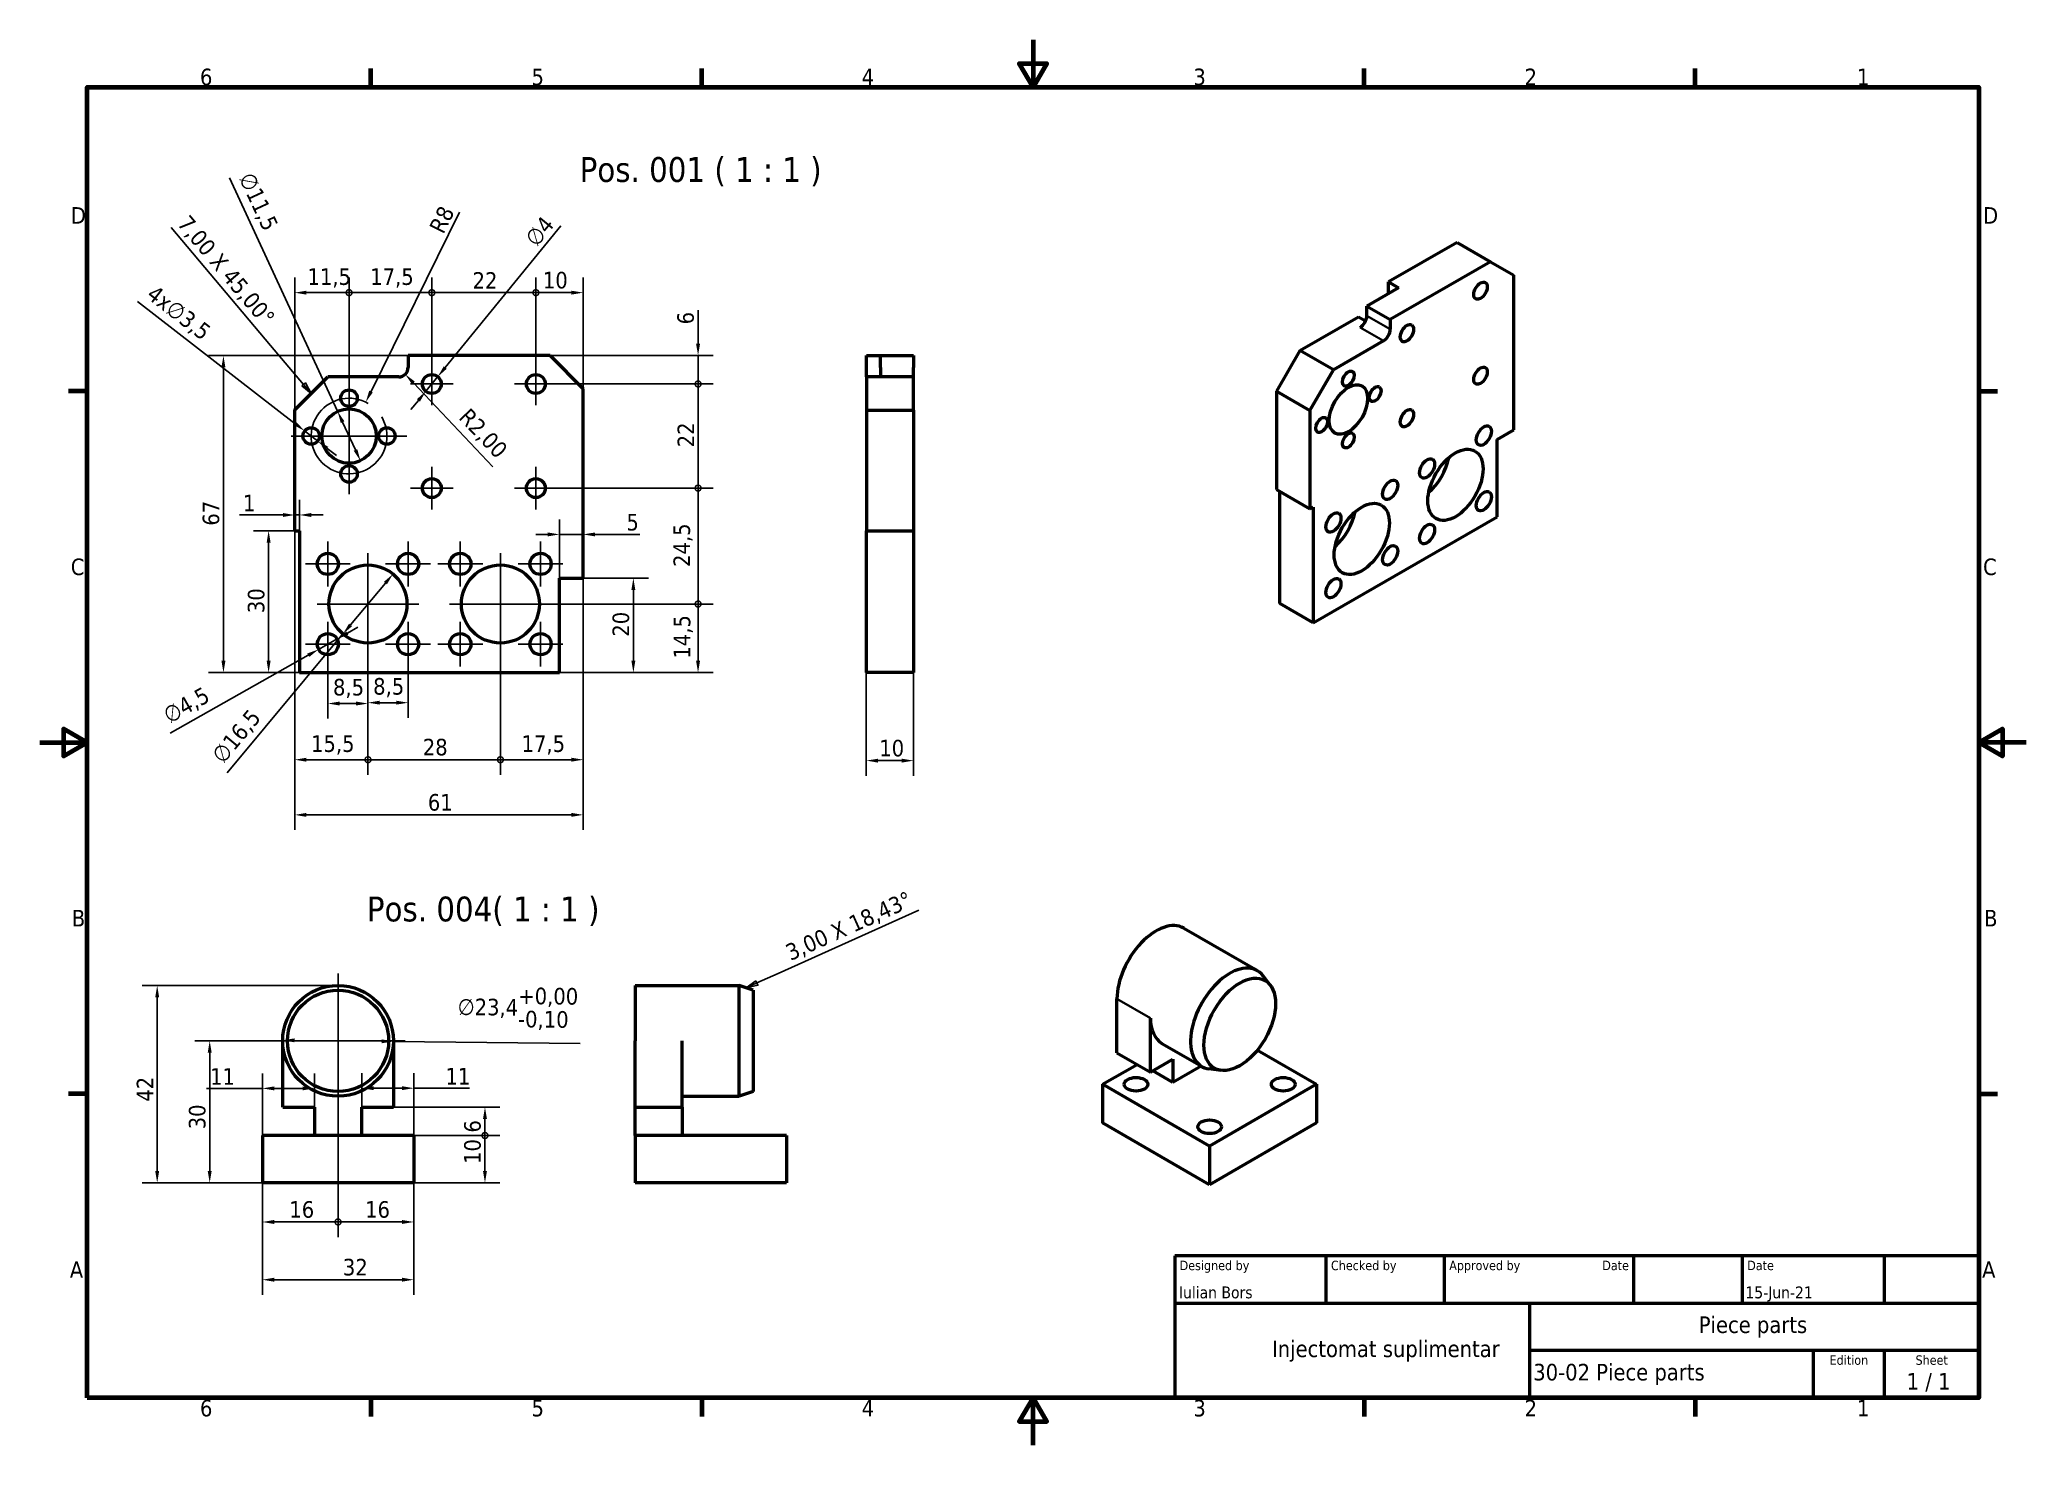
# Model space of a CAD drawing. Header units: millimetres. Extents: x 0 to 420, y 0 to 297.
import ezdxf
from ezdxf.enums import TextEntityAlignment as Align

# ---------------------------------------------------------------- set-up
doc = ezdxf.new("R2010")
doc.units = ezdxf.units.MM
for name, color, linetype, lineweight in [('Border (ISO)', 7, 'Continuous', 70), ('Center Mark (ISO)', 7, 'Continuous', 25), ('Centerline (ISO)', 7, 'Continuous', 25), ('Dimension (ISO)', 7, 'Continuous', 25), ('Symbol (ISO)', 7, 'Continuous', 25), ('Title (ISO)', 7, 'Continuous', 50), ('Visible (ISO)', 7, 'Continuous', 50), ('Visible Narrow (ISO)', 7, 'Continuous', 35)]:
    doc.layers.add(name, color=color, linetype=linetype, lineweight=lineweight)
doc.styles.add('Label Text (ISO)', font='tahoma.ttf')
doc.styles.add('Note Text (ISO)', font='tahoma.ttf')
doc.styles.add('Text Style39', font='tahoma.ttf')
doc.styles.add('Text Style41', font='tahoma.ttf')
doc.dimstyles.new('Default (ISO)', dxfattribs={"dimtxt": 3.5, "dimasz": 2.5, "dimexe": 3.175, "dimexo": 0, "dimgap": 0.762, "dimtad": 1, "dimrnd": 1e-08, "dimzin": 0, "dimtxsty": 'Note Text (ISO)', "dimcen": 0.09, "dimdle": 10, "dimclrd": 256, "dimclre": 256, "dimclrt": 256, "dimazin": 0, "dimtfac": 1.001486, "dimtmove": 0, "dimatfit": 3, "dimfxl": 1, "dimtolj": 1, "dimtzin": 0, "dimlwd": -1, "dimlwe": -1, "dimarcsym": 0})

msp = doc.modelspace()

# ---------------------------------------------------------------- texts
at = {"layer": 'Symbol (ISO)', "char_height": 5.25, "attachment_point": 7, "style": 'Label Text (ISO)'}
for s, insert in [('Pos. 001 ( 1 : 1 )', (114.155, 266.007)), ('Pos. 004( 1 : 1 )', (69.166, 109.745))]:
    msp.add_mtext(s, dxfattribs=dict(at, insert=insert))

# ---------------------------------------------------------------- blocks, each defined once
blk = doc.blocks.new('Borders Default Border')
at = {"layer": 'Border (ISO)'}
for p, q in [((70, 287), (70, 290.9)), ((140, 287), (140, 290.9)), ((280, 287), (280, 290.9)), ((350, 287), (350, 290.9)), ((10, 222.75), (6.1, 222.75)), ((410, 222.75), (413.9, 222.75)), ((10, 74.25), (6.1, 74.25)), ((410, 74.25), (413.9, 74.25)), ((70, 10), (70, 6.1)), ((140, 10), (140, 6.1)), ((280, 10), (280, 6.1)), ((350, 10), (350, 6.1))]:
    blk.add_line(p, q, dxfattribs=at)
at = {"layer": 'Border (ISO)', "flags": 128}
for points in [[(210, 297), (210, 287), (207.11, 292), (212.89, 292), (210, 287)], [(10, 10), (10, 287), (410, 287), (410, 10), (10, 10)], [(0, 148.5), (10, 148.5), (5, 151.39), (5, 145.61), (10, 148.5)], [(420, 148.5), (410, 148.5), (415, 151.39), (415, 145.61), (410, 148.5)], [(210, 0), (210, 10), (207.11, 5), (212.89, 5), (210, 10)]]:
    blk.add_lwpolyline(points, dxfattribs=at)
at = {"layer": 'Border (ISO)', "char_height": 3.5, "attachment_point": 7, "style": 'Note Text (ISO)'}
for s, insert in [('6', (33.88, 287.33)), ('5', (103.98, 287.33)), ('4', (173.78, 287.4)), ('3', (243.91, 287.33)), ('2', (313.94, 287.4)), ('1', (384.21, 287.4)), ('D', (6.57, 258.13)), ('D', (410.87, 258.13)), ('C', (6.56, 183.81)), ('C', (410.86, 183.81)), ('B', (6.78, 109.63)), ('B', (411.08, 109.63)), ('A', (6.36, 35.38)), ('A', (410.66, 35.38)), ('6', (33.88, 6.03)), ('5', (103.98, 6.03)), ('4', (173.78, 6.1)), ('3', (243.91, 6.03)), ('2', (313.94, 6.1)), ('1', (384.21, 6.1))]:
    blk.add_mtext(s, dxfattribs=dict(at, insert=insert))
blk = doc.blocks.new('Title Blocks I.A.B')
at = {"layer": 'Title (ISO)'}
for p, q in [((270.07, 130), (100.07, 130)), ((100.07, 130), (100.07, 100)), ((132.07, 120), (132.07, 130)), ((157.07, 120), (157.07, 130)), ((197.07, 120), (197.07, 130)), ((220.07, 120), (220.07, 130)), ((250.07, 120), (250.07, 130)), ((270.07, 100), (270.07, 130)), ((100.07, 120), (270.07, 120)), ((175.07, 120), (175.07, 100)), ((270.07, 110), (175.07, 110)), ((235.07, 100), (235.07, 110)), ((250.07, 100), (250.07, 110)), ((100.07, 100), (270.07, 100))]:
    blk.add_line(p, q, dxfattribs=at)
at = {"layer": 'Title (ISO)', "style": 'Text Style41'}
for s, p in [('Designed by', (101.07, 129)), ('Checked by', (133.07, 129)), ('Approved by', (158.07, 129)), ('Date', (221.07, 129))]:
    blk.add_text(s, height=2, dxfattribs=at).set_placement(p, align=Align.TOP_LEFT)
blk.add_text('Date', height=2, dxfattribs=at).set_placement((196.07, 129), align=Align.TOP_RIGHT)
for s, p in [('Edition', (242.57, 109)), ('Sheet', (260.07, 109))]:
    blk.add_text(s, height=2, dxfattribs=at).set_placement(p, align=Align.TOP_CENTER)
at = {"layer": 'Title (ISO)', "style": 'Note Text (ISO)'}
blk.add_text('1 / 1 ', height=3.5, dxfattribs=at).set_placement((260.07, 103.5), align=Align.MIDDLE_CENTER)
at = {"layer": 'Title (ISO)'}
for tag, p, height, style in [('AUTHOR_001', (100.92, 121.05), 2.5, 'Text Style39'), ('CREATION_DATE_001', (220.69, 121.05), 2.5, 'Text Style39'), ('TITLE_001', (210.83, 113.72), 3.5, 'Note Text (ISO)'), ('COMPANY_001', (102.23, 108.63), 3.5, 'Note Text (ISO)'), ('PART_NUMBER_001', (175.84, 103.7), 3.5, 'Note Text (ISO)')]:
    blk.add_attdef(tag, p, '', height=height, dxfattribs=dict(at, style=style))
at = {"layer": 'Title (ISO)', "style": 'Text Style39'}
for tag, p in [('CHECKED_BY', (133.07, 121)), ('ENG_APPROVED_BY', (158.07, 121))]:
    blk.add_attdef(tag, text='', height=2.5, dxfattribs=at).set_placement(p, align=Align.BOTTOM_LEFT)
blk.add_attdef('ENG_APPROVAL_DATE', text='', height=2.5, dxfattribs=at).set_placement((196.07, 121), align=Align.BOTTOM_RIGHT)
at = {"layer": 'Title (ISO)', "style": 'Note Text (ISO)'}
blk.add_attdef('REVISION_NUMBER', text='', height=3.5, dxfattribs=at).set_placement((242.57, 103.5), align=Align.MIDDLE_CENTER)
blk = doc.blocks.new('*D6')
at = {"layer": 'Defpoints', "color": 0, "transparency": 16777216}
for p in [(53.9, 193.26), (114.9, 183.26), (114.9, 133.21)]:
    blk.add_point(p, dxfattribs=at)
at = {"layer": 'Dimension (ISO)', "transparency": 16777216}
for p, q in [((53.9, 193.26), (53.9, 130.03)), ((114.9, 183.26), (114.9, 130.03)), ((56.4, 133.21), (112.4, 133.21))]:
    blk.add_line(p, q, dxfattribs=at)
for points in [[(56.4, 133.62), (56.4, 132.79), (53.9, 133.21)], [(112.4, 133.62), (112.4, 132.79), (114.9, 133.21)]]:
    blk.add_solid(points, dxfattribs=at)
at = {"layer": 'Dimension (ISO)', "transparency": 16777216, "insert": (82.06, 137.61), "char_height": 3.5, "attachment_point": 1, "style": 'Note Text (ISO)'}
blk.add_mtext('\\A1;61', dxfattribs=at)
blk = doc.blocks.new('*D7')
at = {"layer": 'Defpoints', "color": 0, "transparency": 16777216}
for p in [(77.9, 230.26), (38.84, 163.26), (54.9, 163.26)]:
    blk.add_point(p, dxfattribs=at)
at = {"layer": 'Dimension (ISO)', "transparency": 16777216}
for p, q in [((77.9, 230.26), (35.67, 230.26)), ((38.84, 227.76), (38.84, 165.76)), ((54.9, 163.26), (35.67, 163.26))]:
    blk.add_line(p, q, dxfattribs=at)
for points in [[(38.42, 227.76), (39.26, 227.76), (38.84, 230.26)], [(38.42, 165.76), (39.26, 165.76), (38.84, 163.26)]]:
    blk.add_solid(points, dxfattribs=at)
at = {"layer": 'Dimension (ISO)', "transparency": 16777216, "insert": (34.44, 194.32), "char_height": 3.5, "attachment_point": 1, "rotation": 90, "style": 'Note Text (ISO)'}
blk.add_mtext('\\A1;67', dxfattribs=at)
blk = doc.blocks.new('*D8')
at = {"layer": 'Defpoints', "color": 0, "transparency": 16777216}
for p in [(62.98, 218.48), (67.81, 208.04)]:
    blk.add_point(p, dxfattribs=at)
at = {"layer": 'Dimension (ISO)', "transparency": 16777216}
for p, q in [((62.98, 218.48), (40.1, 267.84)), ((66.76, 210.31), (64.03, 216.21))]:
    blk.add_line(p, q, dxfattribs=at)
for points in [[(64.41, 216.38), (63.65, 216.03), (62.98, 218.48)], [(67.14, 210.49), (66.38, 210.14), (67.81, 208.04)]]:
    blk.add_solid(points, dxfattribs=at)
at = {"layer": 'Dimension (ISO)', "transparency": 16777216, "insert": (45.2, 269.36), "char_height": 3.5, "attachment_point": 1, "rotation": 294.8616, "style": 'Note Text (ISO)'}
blk.add_mtext('\\A1;∅11,5', dxfattribs=at)
blk = doc.blocks.new('*D9')
at = {"layer": 'Defpoints', "color": 0, "transparency": 16777216}
for p in [(56.01, 214.33), (58.78, 212.19)]:
    blk.add_point(p, dxfattribs=at)
at = {"layer": 'Dimension (ISO)', "transparency": 16777216}
for p, q in [((54.04, 215.86), (20.67, 241.7)), ((58.78, 212.19), (56.01, 214.33)), ((60.76, 210.66), (62.73, 209.13))]:
    blk.add_line(p, q, dxfattribs=at)
for points in [[(54.29, 216.19), (53.78, 215.53), (56.01, 214.33)], [(61.01, 210.99), (60.5, 210.33), (58.78, 212.19)]]:
    blk.add_solid(points, dxfattribs=at)
at = {"layer": 'Dimension (ISO)', "transparency": 16777216, "insert": (24.49, 245.39), "char_height": 3.5, "attachment_point": 1, "rotation": 322.2489, "style": 'Note Text (ISO)'}
blk.add_mtext('\\A1;\\fTahoma|b0|i0;\\H3.5000;4x∅3,5', dxfattribs=at)
blk = doc.blocks.new('*D10')
at = {"layer": 'Defpoints', "color": 0, "transparency": 16777216}
for p in [(81.63, 222.71), (84.16, 225.81)]:
    blk.add_point(p, dxfattribs=at)
at = {"layer": 'Dimension (ISO)', "transparency": 16777216}
for p, q in [((85.74, 227.75), (110.18, 257.69)), ((81.63, 222.71), (84.16, 225.81)), ((80.05, 220.77), (78.47, 218.84))]:
    blk.add_line(p, q, dxfattribs=at)
for points in [[(85.42, 228.01), (86.06, 227.48), (84.16, 225.81)], [(79.73, 221.04), (80.37, 220.51), (81.63, 222.71)]]:
    blk.add_solid(points, dxfattribs=at)
at = {"layer": 'Dimension (ISO)', "transparency": 16777216, "insert": (102.32, 255.23), "char_height": 3.5, "attachment_point": 1, "rotation": 50.7842, "style": 'Note Text (ISO)'}
blk.add_mtext('\\A1;∅4', dxfattribs=at)
blk = doc.blocks.new('*D11')
at = {"layer": 'Defpoints', "color": 0, "transparency": 16777216}
for p in [(74.68, 184.09), (64.11, 171.43)]:
    blk.add_point(p, dxfattribs=at)
at = {"layer": 'Dimension (ISO)', "transparency": 16777216}
for p, q in [((73.08, 182.17), (65.71, 173.35)), ((64.11, 171.43), (39.62, 142.1))]:
    blk.add_line(p, q, dxfattribs=at)
for points in [[(72.76, 182.44), (73.4, 181.91), (74.68, 184.09)], [(65.39, 173.61), (66.03, 173.08), (64.11, 171.43)]]:
    blk.add_solid(points, dxfattribs=at)
at = {"layer": 'Dimension (ISO)', "transparency": 16777216, "insert": (36.07, 146.06), "char_height": 3.5, "attachment_point": 1, "rotation": 50.1383, "style": 'Note Text (ISO)'}
blk.add_mtext('\\A1;∅16,5', dxfattribs=at)
blk = doc.blocks.new('*D12')
at = {"layer": 'Defpoints', "color": 0, "transparency": 16777216}
for p in [(58.95, 168.17), (62.87, 170.38)]:
    blk.add_point(p, dxfattribs=at)
at = {"layer": 'Dimension (ISO)', "transparency": 16777216}
for p, q in [((65.05, 171.61), (67.23, 172.84)), ((62.87, 170.38), (58.95, 168.17)), ((56.77, 166.94), (27.61, 150.5))]:
    blk.add_line(p, q, dxfattribs=at)
for points in [[(56.57, 167.31), (56.98, 166.58), (58.95, 168.17)], [(64.84, 171.97), (65.25, 171.25), (62.87, 170.38)]]:
    blk.add_solid(points, dxfattribs=at)
at = {"layer": 'Dimension (ISO)', "transparency": 16777216, "insert": (25.69, 155.46), "char_height": 3.5, "attachment_point": 1, "rotation": 29.4089, "style": 'Note Text (ISO)'}
blk.add_mtext('\\A1;∅4,5', dxfattribs=at)
blk = doc.blocks.new('_DotSmall')
at = {"color": 0, "linetype": 'ByBlock', "const_width": 0.5}
blk.add_lwpolyline([(-0.0625, 0, 1), (0.0625, 0, 1)], format="xyb", close=True, dxfattribs=at)
blk = doc.blocks.new('*D13')
at = {"layer": 'Defpoints', "color": 0, "transparency": 16777216}
for p in [(53.9, 193.26), (69.4, 177.76), (69.4, 144.86)]:
    blk.add_point(p, dxfattribs=at)
at = {"layer": 'Dimension (ISO)', "transparency": 16777216}
for p, q in [((53.9, 193.26), (53.9, 141.69)), ((69.4, 177.76), (69.4, 141.69)), ((56.4, 144.86), (69.4, 144.86))]:
    blk.add_line(p, q, dxfattribs=at)
blk.add_solid([(56.4, 145.28), (56.4, 144.45), (53.9, 144.86)], dxfattribs=at)
at = {"layer": 'Dimension (ISO)', "transparency": 16777216, "xscale": 2.5, "yscale": 2.5, "zscale": 2.5}
blk.add_blockref('_DotSmall', (69.4, 144.86), dxfattribs=at)
at = {"layer": 'Dimension (ISO)', "transparency": 16777216, "insert": (57.36, 150.01), "char_height": 3.5, "attachment_point": 1, "style": 'Note Text (ISO)'}
blk.add_mtext('\\A1;15,5', dxfattribs=at)
blk = doc.blocks.new('*D15')
at = {"layer": 'Defpoints', "color": 0, "transparency": 16777216}
for p in [(69.4, 177.76), (97.4, 177.76), (97.4, 144.86)]:
    blk.add_point(p, dxfattribs=at)
at = {"layer": 'Dimension (ISO)', "transparency": 16777216}
for p, q in [((69.4, 177.76), (69.4, 141.69)), ((97.4, 177.76), (97.4, 141.69)), ((69.4, 144.86), (97.4, 144.86))]:
    blk.add_line(p, q, dxfattribs=at)
at = {"layer": 'Dimension (ISO)', "transparency": 16777216, "xscale": 2.5, "yscale": 2.5, "zscale": 2.5, "rotation": 180}
blk.add_blockref('_DotSmall', (69.4, 144.86), dxfattribs=at)
at = {"layer": 'Dimension (ISO)', "transparency": 16777216, "xscale": 2.5, "yscale": 2.5, "zscale": 2.5}
blk.add_blockref('_DotSmall', (97.4, 144.86), dxfattribs=at)
at = {"layer": 'Dimension (ISO)', "transparency": 16777216, "insert": (80.99, 149.28), "char_height": 3.5, "attachment_point": 1, "style": 'Note Text (ISO)'}
blk.add_mtext('\\A1;28', dxfattribs=at)
blk = doc.blocks.new('*D16')
at = {"layer": 'Defpoints', "color": 0, "transparency": 16777216}
for p in [(114.9, 183.26), (97.4, 177.76), (114.9, 144.86)]:
    blk.add_point(p, dxfattribs=at)
at = {"layer": 'Dimension (ISO)', "transparency": 16777216}
for p, q in [((114.9, 183.26), (114.9, 141.69)), ((97.4, 177.76), (97.4, 141.69)), ((97.4, 144.86), (112.4, 144.86))]:
    blk.add_line(p, q, dxfattribs=at)
blk.add_solid([(112.4, 145.28), (112.4, 144.45), (114.9, 144.86)], dxfattribs=at)
at = {"layer": 'Dimension (ISO)', "transparency": 16777216, "xscale": 2.5, "yscale": 2.5, "zscale": 2.5, "rotation": 180}
blk.add_blockref('_DotSmall', (97.4, 144.86), dxfattribs=at)
at = {"layer": 'Dimension (ISO)', "transparency": 16777216, "insert": (101.88, 150.01), "char_height": 3.5, "attachment_point": 1, "style": 'Note Text (ISO)'}
blk.add_mtext('\\A1;17,5', dxfattribs=at)
blk = doc.blocks.new('*D17')
at = {"layer": 'Defpoints', "color": 0, "transparency": 16777216}
for p in [(60.91, 164.53), (69.4, 167.01), (60.91, 156.73)]:
    blk.add_point(p, dxfattribs=at)
at = {"layer": 'Dimension (ISO)', "transparency": 16777216}
for p, q in [((60.91, 164.53), (60.91, 153.56)), ((69.4, 167.01), (69.4, 153.56)), ((66.9, 156.73), (63.41, 156.73))]:
    blk.add_line(p, q, dxfattribs=at)
for points in [[(63.41, 157.15), (63.41, 156.32), (60.91, 156.73)], [(66.9, 157.15), (66.9, 156.32), (69.4, 156.73)]]:
    blk.add_solid(points, dxfattribs=at)
at = {"layer": 'Dimension (ISO)', "transparency": 16777216, "insert": (62.01, 161.94), "char_height": 3.5, "attachment_point": 1, "style": 'Note Text (ISO)'}
blk.add_mtext('\\A1;8,5', dxfattribs=at)
blk = doc.blocks.new('*D18')
at = {"layer": 'Defpoints', "color": 0, "transparency": 16777216}
for p in [(69.4, 167.01), (77.88, 164.53), (77.88, 156.91)]:
    blk.add_point(p, dxfattribs=at)
at = {"layer": 'Dimension (ISO)', "transparency": 16777216}
for p, q in [((69.4, 167.01), (69.4, 153.74)), ((77.88, 164.53), (77.88, 153.74)), ((71.9, 156.91), (75.38, 156.91))]:
    blk.add_line(p, q, dxfattribs=at)
for points in [[(71.9, 157.33), (71.9, 156.5), (69.4, 156.91)], [(75.38, 157.33), (75.38, 156.5), (77.88, 156.91)]]:
    blk.add_solid(points, dxfattribs=at)
at = {"layer": 'Dimension (ISO)', "transparency": 16777216, "insert": (70.49, 162.12), "char_height": 3.5, "attachment_point": 1, "style": 'Note Text (ISO)'}
blk.add_mtext('\\A1;8,5', dxfattribs=at)
blk = doc.blocks.new('*D19')
at = {"layer": 'Defpoints', "color": 0, "transparency": 16777216}
for p in [(97.4, 177.76), (139.19, 177.76), (109.9, 163.26)]:
    blk.add_point(p, dxfattribs=at)
at = {"layer": 'Dimension (ISO)', "transparency": 16777216}
for p, q in [((97.4, 177.76), (142.36, 177.76)), ((139.19, 165.76), (139.19, 177.76)), ((109.9, 163.26), (142.36, 163.26))]:
    blk.add_line(p, q, dxfattribs=at)
blk.add_solid([(138.77, 165.76), (139.6, 165.76), (139.19, 163.26)], dxfattribs=at)
at = {"layer": 'Dimension (ISO)', "transparency": 16777216, "xscale": 2.5, "yscale": 2.5, "zscale": 2.5, "rotation": 90}
blk.add_blockref('_DotSmall', (139.19, 177.76), dxfattribs=at)
at = {"layer": 'Dimension (ISO)', "transparency": 16777216, "insert": (134.04, 166.22), "char_height": 3.5, "attachment_point": 1, "rotation": 90, "style": 'Note Text (ISO)'}
blk.add_mtext('\\A1;14,5', dxfattribs=at)
blk = doc.blocks.new('*D20')
at = {"layer": 'Defpoints', "color": 0, "transparency": 16777216}
for p in [(104.9, 202.26), (139.19, 202.26), (97.4, 177.76)]:
    blk.add_point(p, dxfattribs=at)
at = {"layer": 'Dimension (ISO)', "transparency": 16777216}
for p, q in [((104.9, 202.26), (142.36, 202.26)), ((139.19, 177.76), (139.19, 202.26)), ((97.4, 177.76), (142.36, 177.76))]:
    blk.add_line(p, q, dxfattribs=at)
at = {"layer": 'Dimension (ISO)', "transparency": 16777216, "xscale": 2.5, "yscale": 2.5, "zscale": 2.5}
for p, rotation in [((139.19, 202.26), 90), ((139.19, 177.76), 270)]:
    blk.add_blockref('_DotSmall', p, dxfattribs=dict(at, rotation=rotation))
at = {"layer": 'Dimension (ISO)', "transparency": 16777216, "insert": (133.98, 185.6), "char_height": 3.5, "attachment_point": 1, "rotation": 90, "style": 'Note Text (ISO)'}
blk.add_mtext('\\A1;24,5', dxfattribs=at)
blk = doc.blocks.new('*D21')
at = {"layer": 'Defpoints', "color": 0, "transparency": 16777216}
for p in [(104.9, 224.26), (139.19, 224.26), (104.9, 202.26)]:
    blk.add_point(p, dxfattribs=at)
at = {"layer": 'Dimension (ISO)', "transparency": 16777216}
for p, q in [((104.9, 224.26), (142.36, 224.26)), ((139.19, 202.26), (139.19, 224.26)), ((104.9, 202.26), (142.36, 202.26))]:
    blk.add_line(p, q, dxfattribs=at)
at = {"layer": 'Dimension (ISO)', "transparency": 16777216, "xscale": 2.5, "yscale": 2.5, "zscale": 2.5}
for p, rotation in [((139.19, 224.26), 90), ((139.19, 202.26), 270)]:
    blk.add_blockref('_DotSmall', p, dxfattribs=dict(at, rotation=rotation))
at = {"layer": 'Dimension (ISO)', "transparency": 16777216, "insert": (134.85, 210.88), "char_height": 3.5, "attachment_point": 1, "rotation": 90, "style": 'Note Text (ISO)'}
blk.add_mtext('\\A1;22', dxfattribs=at)
blk = doc.blocks.new('*D22')
at = {"layer": 'Defpoints', "color": 0, "transparency": 16777216}
for p in [(107.9, 230.26), (139.19, 230.26), (104.9, 224.26)]:
    blk.add_point(p, dxfattribs=at)
at = {"layer": 'Dimension (ISO)', "transparency": 16777216}
for p, q in [((139.19, 232.76), (139.19, 239.89)), ((107.9, 230.26), (142.36, 230.26)), ((139.19, 224.26), (139.19, 230.26)), ((104.9, 224.26), (142.36, 224.26)), ((139.19, 224.26), (139.19, 221.76))]:
    blk.add_line(p, q, dxfattribs=at)
blk.add_solid([(138.77, 232.76), (139.6, 232.76), (139.19, 230.26)], dxfattribs=at)
at = {"layer": 'Dimension (ISO)', "transparency": 16777216, "xscale": 2.5, "yscale": 2.5, "zscale": 2.5, "rotation": 90}
blk.add_blockref('_DotSmall', (139.19, 224.26), dxfattribs=at)
at = {"layer": 'Dimension (ISO)', "transparency": 16777216, "insert": (134.79, 236.86), "char_height": 3.5, "attachment_point": 1, "rotation": 90, "style": 'Note Text (ISO)'}
blk.add_mtext('\\A1;6', dxfattribs=at)
blk = doc.blocks.new('*D23')
at = {"layer": 'Defpoints', "color": 0, "transparency": 16777216}
for p in [(174.76, 163.26), (184.76, 163.26), (184.76, 144.67)]:
    blk.add_point(p, dxfattribs=at)
at = {"layer": 'Dimension (ISO)', "transparency": 16777216}
for p, q in [((174.76, 163.26), (174.76, 141.49)), ((184.76, 163.26), (184.76, 141.49)), ((177.26, 144.67), (182.26, 144.67))]:
    blk.add_line(p, q, dxfattribs=at)
for points in [[(177.26, 145.08), (177.26, 144.25), (174.76, 144.67)], [(182.26, 145.08), (182.26, 144.25), (184.76, 144.67)]]:
    blk.add_solid(points, dxfattribs=at)
at = {"layer": 'Dimension (ISO)', "transparency": 16777216, "insert": (177.5, 149.07), "char_height": 3.5, "attachment_point": 1, "style": 'Note Text (ISO)'}
blk.add_mtext('\\A1;10', dxfattribs=at)
blk = doc.blocks.new('Chamfer Note1')
at = {"layer": 'Symbol (ISO)'}
for p, q in [((48.82, 232.42), (27.76, 257.34)), ((55.78, 224.17), (48.82, 232.42)), ((56.16, 224.49), (55.4, 223.85)), ((55.4, 223.85), (57.4, 222.26)), ((55.78, 224.17), (57.4, 222.26)), ((57.4, 222.26), (56.16, 224.49))]:
    blk.add_line(p, q, dxfattribs=at)
at = {"layer": 'Symbol (ISO)', "flags": 128}
blk.add_lwpolyline([(55.4, 223.85), (57.4, 222.26), (56.16, 224.49), (55.4, 223.85)], dxfattribs=at)
at = {"layer": 'Symbol (ISO)'}
blk.add_solid([(55.4, 223.85), (57.4, 222.26), (56.16, 224.49), (55.4, 223.85)], dxfattribs=at)
at = {"layer": 'Symbol (ISO)', "insert": (28.49, 257.66), "char_height": 3.5, "attachment_point": 7, "rotation": 310.1937, "style": 'Note Text (ISO)'}
blk.add_mtext('7,00 X 45,00°', dxfattribs=at)
blk = doc.blocks.new('*D25')
at = {"layer": 'Defpoints', "color": 0, "transparency": 16777216}
for p in [(68.94, 220.43), (65.4, 213.26)]:
    blk.add_point(p, dxfattribs=at)
at = {"layer": 'Dimension (ISO)', "transparency": 16777216}
blk.add_line((88.75, 260.6), (70.04, 222.68), dxfattribs=at)
blk.add_solid([(69.67, 222.86), (70.42, 222.49), (68.94, 220.43)], dxfattribs=at)
at = {"layer": 'Dimension (ISO)', "transparency": 16777216, "insert": (82.2, 257.31), "char_height": 3.5, "attachment_point": 1, "rotation": 63.7349, "style": 'Note Text (ISO)'}
blk.add_mtext('\\A1;R8', dxfattribs=at)
blk = doc.blocks.new('*D26')
at = {"layer": 'Defpoints', "color": 0, "transparency": 16777216}
for p in [(65.4, 243.56), (53.9, 218.76), (65.4, 213.26)]:
    blk.add_point(p, dxfattribs=at)
at = {"layer": 'Dimension (ISO)', "transparency": 16777216}
for p, q in [((53.9, 218.76), (53.9, 246.73)), ((65.4, 213.26), (65.4, 246.73)), ((56.4, 243.56), (65.4, 243.56))]:
    blk.add_line(p, q, dxfattribs=at)
blk.add_solid([(56.4, 243.97), (56.4, 243.14), (53.9, 243.56)], dxfattribs=at)
at = {"layer": 'Dimension (ISO)', "transparency": 16777216, "xscale": 2.5, "yscale": 2.5, "zscale": 2.5}
blk.add_blockref('_DotSmall', (65.4, 243.56), dxfattribs=at)
at = {"layer": 'Dimension (ISO)', "transparency": 16777216, "insert": (56.62, 248.7), "char_height": 3.5, "attachment_point": 1, "style": 'Note Text (ISO)'}
blk.add_mtext('\\A1;11,5', dxfattribs=at)
blk = doc.blocks.new('*D27')
at = {"layer": 'Defpoints', "color": 0, "transparency": 16777216}
for p in [(82.9, 243.56), (82.9, 224.26), (65.4, 213.26)]:
    blk.add_point(p, dxfattribs=at)
at = {"layer": 'Dimension (ISO)', "transparency": 16777216}
for p, q in [((65.4, 213.26), (65.4, 246.73)), ((82.9, 224.26), (82.9, 246.73)), ((65.4, 243.56), (82.9, 243.56))]:
    blk.add_line(p, q, dxfattribs=at)
at = {"layer": 'Dimension (ISO)', "transparency": 16777216, "xscale": 2.5, "yscale": 2.5, "zscale": 2.5, "rotation": 180}
blk.add_blockref('_DotSmall', (65.4, 243.56), dxfattribs=at)
at = {"layer": 'Dimension (ISO)', "transparency": 16777216, "xscale": 2.5, "yscale": 2.5, "zscale": 2.5}
blk.add_blockref('_DotSmall', (82.9, 243.56), dxfattribs=at)
at = {"layer": 'Dimension (ISO)', "transparency": 16777216, "insert": (69.88, 248.7), "char_height": 3.5, "attachment_point": 1, "style": 'Note Text (ISO)'}
blk.add_mtext('\\A1;17,5', dxfattribs=at)
blk = doc.blocks.new('*D28')
at = {"layer": 'Defpoints', "color": 0, "transparency": 16777216}
for p in [(104.9, 243.56), (82.9, 224.26), (104.9, 224.26)]:
    blk.add_point(p, dxfattribs=at)
at = {"layer": 'Dimension (ISO)', "transparency": 16777216}
for p, q in [((82.9, 224.26), (82.9, 246.73)), ((104.9, 224.26), (104.9, 246.73)), ((82.9, 243.56), (104.9, 243.56))]:
    blk.add_line(p, q, dxfattribs=at)
at = {"layer": 'Dimension (ISO)', "transparency": 16777216, "xscale": 2.5, "yscale": 2.5, "zscale": 2.5, "rotation": 180}
blk.add_blockref('_DotSmall', (82.9, 243.56), dxfattribs=at)
at = {"layer": 'Dimension (ISO)', "transparency": 16777216, "xscale": 2.5, "yscale": 2.5, "zscale": 2.5}
blk.add_blockref('_DotSmall', (104.9, 243.56), dxfattribs=at)
at = {"layer": 'Dimension (ISO)', "transparency": 16777216, "insert": (91.51, 247.89), "char_height": 3.5, "attachment_point": 1, "style": 'Note Text (ISO)'}
blk.add_mtext('\\A1;22', dxfattribs=at)
blk = doc.blocks.new('*D29')
at = {"layer": 'Defpoints', "color": 0, "transparency": 16777216}
for p in [(114.9, 243.56), (104.9, 224.26), (114.9, 223.26)]:
    blk.add_point(p, dxfattribs=at)
at = {"layer": 'Dimension (ISO)', "transparency": 16777216}
for p, q in [((104.9, 224.26), (104.9, 246.73)), ((114.9, 223.26), (114.9, 246.73)), ((104.9, 243.56), (112.4, 243.56))]:
    blk.add_line(p, q, dxfattribs=at)
blk.add_solid([(112.4, 243.97), (112.4, 243.14), (114.9, 243.56)], dxfattribs=at)
at = {"layer": 'Dimension (ISO)', "transparency": 16777216, "xscale": 2.5, "yscale": 2.5, "zscale": 2.5, "rotation": 180}
blk.add_blockref('_DotSmall', (104.9, 243.56), dxfattribs=at)
at = {"layer": 'Dimension (ISO)', "transparency": 16777216, "insert": (106.38, 247.96), "char_height": 3.5, "attachment_point": 1, "style": 'Note Text (ISO)'}
blk.add_mtext('\\A1;10', dxfattribs=at)
blk = doc.blocks.new('*D30')
at = {"layer": 'Defpoints', "color": 0, "transparency": 16777216}
for p in [(53.9, 196.04), (54.9, 196.58), (54.9, 193.26)]:
    blk.add_point(p, dxfattribs=at)
at = {"layer": 'Dimension (ISO)', "transparency": 16777216}
for p, q in [((54.9, 193.26), (54.9, 199.75)), ((51.4, 196.58), (42.21, 196.58)), ((54.9, 196.58), (53.9, 196.58)), ((57.4, 196.58), (59.9, 196.58))]:
    blk.add_line(p, q, dxfattribs=at)
for points in [[(51.4, 196.99), (51.4, 196.16), (53.9, 196.58)], [(57.4, 196.99), (57.4, 196.16), (54.9, 196.58)]]:
    blk.add_solid(points, dxfattribs=at)
at = {"layer": 'Dimension (ISO)', "transparency": 16777216, "insert": (42.97, 200.85), "char_height": 3.5, "attachment_point": 1, "style": 'Note Text (ISO)'}
blk.add_mtext('\\A1;1', dxfattribs=at)
blk = doc.blocks.new('*D31')
at = {"layer": 'Defpoints', "color": 0, "transparency": 16777216}
for p in [(114.9, 193), (114.9, 192.47), (109.9, 183.26)]:
    blk.add_point(p, dxfattribs=at)
at = {"layer": 'Dimension (ISO)', "transparency": 16777216}
for p, q in [((109.9, 183.26), (109.9, 195.64)), ((107.4, 192.47), (104.9, 192.47)), ((109.9, 192.47), (114.9, 192.47)), ((117.4, 192.47), (126.89, 192.47))]:
    blk.add_line(p, q, dxfattribs=at)
for points in [[(107.4, 192.88), (107.4, 192.05), (109.9, 192.47)], [(117.4, 192.88), (117.4, 192.05), (114.9, 192.47)]]:
    blk.add_solid(points, dxfattribs=at)
at = {"layer": 'Dimension (ISO)', "transparency": 16777216, "insert": (124.04, 196.8), "char_height": 3.5, "attachment_point": 1, "style": 'Note Text (ISO)'}
blk.add_mtext('\\A1;5', dxfattribs=at)
blk = doc.blocks.new('*D32')
at = {"layer": 'Defpoints', "color": 0, "transparency": 16777216}
for p in [(75.9, 227.76), (77.27, 226.31)]:
    blk.add_point(p, dxfattribs=at)
at = {"layer": 'Dimension (ISO)', "transparency": 16777216}
blk.add_line((95.77, 206.75), (78.99, 224.49), dxfattribs=at)
blk.add_solid([(79.29, 224.78), (78.69, 224.21), (77.27, 226.31)], dxfattribs=at)
at = {"layer": 'Dimension (ISO)', "transparency": 16777216, "insert": (90.93, 219.44), "char_height": 3.5, "attachment_point": 1, "rotation": 313.4034, "style": 'Note Text (ISO)'}
blk.add_mtext('\\A1;R2,00', dxfattribs=at)
blk = doc.blocks.new('*D33')
at = {"layer": 'Defpoints', "color": 0, "transparency": 16777216}
for p in [(53.9, 193.26), (48.39, 163.26), (54.9, 163.26)]:
    blk.add_point(p, dxfattribs=at)
at = {"layer": 'Dimension (ISO)', "transparency": 16777216}
for p, q in [((53.9, 193.26), (45.22, 193.26)), ((48.39, 190.76), (48.39, 165.76)), ((54.9, 163.26), (45.22, 163.26))]:
    blk.add_line(p, q, dxfattribs=at)
for points in [[(47.98, 190.76), (48.81, 190.76), (48.39, 193.26)], [(47.98, 165.76), (48.81, 165.76), (48.39, 163.26)]]:
    blk.add_solid(points, dxfattribs=at)
at = {"layer": 'Dimension (ISO)', "transparency": 16777216, "insert": (43.99, 175.84), "char_height": 3.5, "attachment_point": 1, "rotation": 90, "style": 'Note Text (ISO)'}
blk.add_mtext('\\A1;30', dxfattribs=at)
blk = doc.blocks.new('*D34')
at = {"layer": 'Defpoints', "color": 0, "transparency": 16777216}
for p in [(114.9, 183.26), (109.9, 163.26), (125.51, 163.26)]:
    blk.add_point(p, dxfattribs=at)
at = {"layer": 'Dimension (ISO)', "transparency": 16777216}
for p, q in [((114.9, 183.26), (128.68, 183.26)), ((125.51, 180.76), (125.51, 165.76)), ((109.9, 163.26), (128.68, 163.26))]:
    blk.add_line(p, q, dxfattribs=at)
for points in [[(125.09, 180.76), (125.92, 180.76), (125.51, 183.26)], [(125.09, 165.76), (125.92, 165.76), (125.51, 163.26)]]:
    blk.add_solid(points, dxfattribs=at)
at = {"layer": 'Dimension (ISO)', "transparency": 16777216, "insert": (121.1, 170.86), "char_height": 3.5, "attachment_point": 1, "rotation": 90, "style": 'Note Text (ISO)'}
blk.add_mtext('\\A1;20', dxfattribs=at)
blk = doc.blocks.new('*D35')
at = {"layer": 'Defpoints', "color": 0, "transparency": 16777216}
for p in [(63.07, 97.15), (24.84, 55.45), (47.07, 55.45)]:
    blk.add_point(p, dxfattribs=at)
at = {"layer": 'Dimension (ISO)', "transparency": 16777216}
for p, q in [((63.07, 97.15), (21.66, 97.15)), ((24.84, 94.65), (24.84, 57.95)), ((47.07, 55.45), (21.66, 55.45))]:
    blk.add_line(p, q, dxfattribs=at)
for points in [[(24.42, 94.65), (25.25, 94.65), (24.84, 97.15)], [(24.42, 57.95), (25.25, 57.95), (24.84, 55.45)]]:
    blk.add_solid(points, dxfattribs=at)
at = {"layer": 'Dimension (ISO)', "transparency": 16777216, "insert": (20.5, 72.59), "char_height": 3.5, "attachment_point": 1, "rotation": 90, "style": 'Note Text (ISO)'}
blk.add_mtext('\\A1;42', dxfattribs=at)
blk = doc.blocks.new('*D36')
at = {"layer": 'Defpoints', "color": 0, "transparency": 16777216}
for p in [(47.07, 55.45), (79.07, 55.45), (79.07, 34.98)]:
    blk.add_point(p, dxfattribs=at)
at = {"layer": 'Dimension (ISO)', "transparency": 16777216}
for p, q in [((47.07, 55.45), (47.07, 31.8)), ((79.07, 55.45), (79.07, 31.8)), ((49.57, 34.98), (76.57, 34.98))]:
    blk.add_line(p, q, dxfattribs=at)
for points in [[(49.57, 35.4), (49.57, 34.56), (47.07, 34.98)], [(76.57, 35.4), (76.57, 34.56), (79.07, 34.98)]]:
    blk.add_solid(points, dxfattribs=at)
at = {"layer": 'Dimension (ISO)', "transparency": 16777216, "insert": (64.1, 39.39), "char_height": 3.5, "attachment_point": 1, "style": 'Note Text (ISO)'}
blk.add_mtext('\\A1;32', dxfattribs=at)
blk = doc.blocks.new('*D37')
at = {"layer": 'Defpoints', "color": 0, "transparency": 16777216}
for p in [(63.07, 85.45), (35.93, 55.45), (47.07, 55.45)]:
    blk.add_point(p, dxfattribs=at)
at = {"layer": 'Dimension (ISO)', "transparency": 16777216}
for p, q in [((63.07, 85.45), (32.76, 85.45)), ((35.93, 82.95), (35.93, 57.95)), ((47.07, 55.45), (32.76, 55.45))]:
    blk.add_line(p, q, dxfattribs=at)
for points in [[(35.52, 82.95), (36.35, 82.95), (35.93, 85.45)], [(35.52, 57.95), (36.35, 57.95), (35.93, 55.45)]]:
    blk.add_solid(points, dxfattribs=at)
at = {"layer": 'Dimension (ISO)', "transparency": 16777216, "insert": (31.53, 66.76), "char_height": 3.5, "attachment_point": 1, "rotation": 90, "style": 'Note Text (ISO)'}
blk.add_mtext('\\A1;30', dxfattribs=at)
blk = doc.blocks.new('*D38')
at = {"layer": 'Defpoints', "color": 0, "transparency": 16777216}
for p in [(51.37, 85.58), (74.77, 85.33)]:
    blk.add_point(p, dxfattribs=at)
at = {"layer": 'Dimension (ISO)', "transparency": 16777216}
for p, q in [((53.87, 85.55), (72.27, 85.36)), ((74.77, 85.33), (114.29, 84.9))]:
    blk.add_line(p, q, dxfattribs=at)
for points in [[(53.87, 85.97), (53.86, 85.14), (51.37, 85.58)], [(72.27, 85.77), (72.26, 84.94), (74.77, 85.33)]]:
    blk.add_solid(points, dxfattribs=at)
at = {"layer": 'Dimension (ISO)', "transparency": 16777216, "insert": (88.41, 96.88), "char_height": 3.5, "attachment_point": 1, "rotation": 359.3849, "style": 'Note Text (ISO)'}
blk.add_mtext('\\A1;∅23,4{\\H3.5052;\\S+0,00^ -0,10;}', dxfattribs=at)
blk = doc.blocks.new('Chamfer Note2')
at = {"layer": 'Symbol (ISO)'}
for p, q in [((156.11, 99.69), (185.87, 113.06)), ((151.43, 98.14), (149.36, 96.65)), ((151.64, 97.68), (149.36, 96.65)), ((149.36, 96.65), (151.84, 97.22)), ((151.84, 97.22), (151.43, 98.14)), ((151.64, 97.68), (156.11, 99.69))]:
    blk.add_line(p, q, dxfattribs=at)
at = {"layer": 'Symbol (ISO)', "flags": 128}
blk.add_lwpolyline([(151.43, 98.14), (149.36, 96.65), (151.84, 97.22), (151.43, 98.14)], dxfattribs=at)
at = {"layer": 'Symbol (ISO)'}
blk.add_solid([(151.43, 98.14), (149.36, 96.65), (151.84, 97.22), (151.43, 98.14)], dxfattribs=at)
at = {"layer": 'Symbol (ISO)', "insert": (158.97, 101.81), "char_height": 3.5, "attachment_point": 7, "rotation": 24.2014, "style": 'Note Text (ISO)'}
blk.add_mtext('3,00 X 18,43°', dxfattribs=at)
blk = doc.blocks.new('*D40')
at = {"layer": 'Defpoints', "color": 0, "transparency": 16777216}
for p in [(63.07, 85.45), (47.07, 55.45), (63.07, 47.18)]:
    blk.add_point(p, dxfattribs=at)
at = {"layer": 'Dimension (ISO)', "transparency": 16777216}
for p, q in [((63.07, 85.45), (63.07, 44)), ((47.07, 55.45), (47.07, 44)), ((49.57, 47.18), (63.07, 47.18))]:
    blk.add_line(p, q, dxfattribs=at)
blk.add_solid([(49.57, 47.6), (49.57, 46.76), (47.07, 47.18)], dxfattribs=at)
at = {"layer": 'Dimension (ISO)', "transparency": 16777216, "xscale": 2.5, "yscale": 2.5, "zscale": 2.5}
blk.add_blockref('_DotSmall', (63.07, 47.18), dxfattribs=at)
at = {"layer": 'Dimension (ISO)', "transparency": 16777216, "insert": (52.77, 51.58), "char_height": 3.5, "attachment_point": 1, "style": 'Note Text (ISO)'}
blk.add_mtext('\\A1;16', dxfattribs=at)
blk = doc.blocks.new('*D41')
at = {"layer": 'Defpoints', "color": 0, "transparency": 16777216}
for p in [(63.07, 85.45), (79.07, 55.45), (79.07, 47.18)]:
    blk.add_point(p, dxfattribs=at)
at = {"layer": 'Dimension (ISO)', "transparency": 16777216}
for p, q in [((63.07, 85.45), (63.07, 44)), ((79.07, 55.45), (79.07, 44)), ((63.07, 47.18), (76.57, 47.18))]:
    blk.add_line(p, q, dxfattribs=at)
blk.add_solid([(76.57, 47.6), (76.57, 46.76), (79.07, 47.18)], dxfattribs=at)
at = {"layer": 'Dimension (ISO)', "transparency": 16777216, "xscale": 2.5, "yscale": 2.5, "zscale": 2.5, "rotation": 180}
blk.add_blockref('_DotSmall', (63.07, 47.18), dxfattribs=at)
at = {"layer": 'Dimension (ISO)', "transparency": 16777216, "insert": (68.79, 51.58), "char_height": 3.5, "attachment_point": 1, "style": 'Note Text (ISO)'}
blk.add_mtext('\\A1;16', dxfattribs=at)
blk = doc.blocks.new('*D42')
at = {"layer": 'Defpoints', "color": 0, "transparency": 16777216}
for p in [(79.07, 65.45), (94.13, 65.45), (79.07, 55.45)]:
    blk.add_point(p, dxfattribs=at)
at = {"layer": 'Dimension (ISO)', "transparency": 16777216}
for p, q in [((79.07, 65.45), (97.31, 65.45)), ((94.13, 57.95), (94.13, 65.45)), ((79.07, 55.45), (97.31, 55.45))]:
    blk.add_line(p, q, dxfattribs=at)
blk.add_solid([(93.72, 57.95), (94.55, 57.95), (94.13, 55.45)], dxfattribs=at)
at = {"layer": 'Dimension (ISO)', "transparency": 16777216, "xscale": 2.5, "yscale": 2.5, "zscale": 2.5, "rotation": 90}
blk.add_blockref('_DotSmall', (94.13, 65.45), dxfattribs=at)
at = {"layer": 'Dimension (ISO)', "transparency": 16777216, "insert": (89.73, 59.44), "char_height": 3.5, "attachment_point": 1, "rotation": 90, "style": 'Note Text (ISO)'}
blk.add_mtext('\\A1;10', dxfattribs=at)
blk = doc.blocks.new('*D43')
at = {"layer": 'Defpoints', "color": 0, "transparency": 16777216}
for p in [(74.77, 71.45), (94.13, 71.45), (79.07, 65.45)]:
    blk.add_point(p, dxfattribs=at)
at = {"layer": 'Dimension (ISO)', "transparency": 16777216}
for p, q in [((74.77, 71.45), (97.31, 71.45)), ((94.13, 65.45), (94.13, 68.95)), ((79.07, 65.45), (97.31, 65.45))]:
    blk.add_line(p, q, dxfattribs=at)
blk.add_solid([(93.72, 68.95), (94.55, 68.95), (94.13, 71.45)], dxfattribs=at)
at = {"layer": 'Dimension (ISO)', "transparency": 16777216, "xscale": 2.5, "yscale": 2.5, "zscale": 2.5, "rotation": 270}
blk.add_blockref('_DotSmall', (94.13, 65.45), dxfattribs=at)
at = {"layer": 'Dimension (ISO)', "transparency": 16777216, "insert": (89.73, 66.07), "char_height": 3.5, "attachment_point": 1, "rotation": 90, "style": 'Note Text (ISO)'}
blk.add_mtext('\\A1;6', dxfattribs=at)
blk = doc.blocks.new('*D44')
at = {"layer": 'Defpoints', "color": 0, "transparency": 16777216}
for p in [(58.07, 75.41), (58.07, 71.45), (47.07, 65.45)]:
    blk.add_point(p, dxfattribs=at)
at = {"layer": 'Dimension (ISO)', "transparency": 16777216}
for p, q in [((47.07, 65.45), (47.07, 78.58)), ((58.07, 71.45), (58.07, 78.58)), ((47.07, 75.41), (35.26, 75.41)), ((55.57, 75.41), (49.57, 75.41))]:
    blk.add_line(p, q, dxfattribs=at)
for points in [[(49.57, 75.82), (49.57, 74.99), (47.07, 75.41)], [(55.57, 75.82), (55.57, 74.99), (58.07, 75.41)]]:
    blk.add_solid(points, dxfattribs=at)
at = {"layer": 'Dimension (ISO)', "transparency": 16777216, "insert": (36.02, 79.68), "char_height": 3.5, "attachment_point": 1, "style": 'Note Text (ISO)'}
blk.add_mtext('\\A1;11', dxfattribs=at)
blk = doc.blocks.new('*D45')
at = {"layer": 'Defpoints', "color": 0, "transparency": 16777216}
for p in [(68.07, 71.45), (79.07, 75.45), (79.07, 65.45)]:
    blk.add_point(p, dxfattribs=at)
at = {"layer": 'Dimension (ISO)', "transparency": 16777216}
for p, q in [((68.07, 71.45), (68.07, 78.63)), ((79.07, 65.45), (79.07, 78.63)), ((70.57, 75.45), (76.57, 75.45)), ((79.07, 75.45), (90.88, 75.45))]:
    blk.add_line(p, q, dxfattribs=at)
for points in [[(70.57, 75.87), (70.57, 75.04), (68.07, 75.45)], [(76.57, 75.87), (76.57, 75.04), (79.07, 75.45)]]:
    blk.add_solid(points, dxfattribs=at)
at = {"layer": 'Dimension (ISO)', "transparency": 16777216, "insert": (85.78, 79.73), "char_height": 3.5, "attachment_point": 1, "style": 'Note Text (ISO)'}
blk.add_mtext('\\A1;11', dxfattribs=at)

# ---------------------------------------------------------------- dimensions: what is measured, and where the dimension line sits
at = {"layer": 'Dimension (ISO)'}
for p1, p2, override, picture, middle in [((67.814, 208.044), (62.979, 218.478), {"dimgap": 0.762, "dimdec": 1, "dimlfac": 1, "dimtol": 0, "dimlim": 0, "dimtp": 0, "dimtm": 0, "dimtdec": 2, "dimatfit": 2}, '*D8', (43.093, 261.393)), ((81.632, 222.711), (84.161, 225.81), {"dimgap": 0.762, "dimdec": 0, "dimlfac": 1, "dimtol": 0, "dimlim": 0, "dimtp": 0, "dimtm": 0, "dimtdec": 2, "dimatfit": 2}, '*D10', (107.765, 254.736)), ((74.684, 184.094), (64.108, 171.428), {"dimgap": 0.762, "dimdec": 1, "dimlfac": 1, "dimtol": 0, "dimlim": 0, "dimtp": 0, "dimtm": 0, "dimtdec": 2, "dimatfit": 2}, '*D11', (44.178, 147.559)), ((62.871, 170.38), (58.951, 168.171), {"dimgap": 0.762, "dimdec": 1, "dimlfac": 1, "dimtol": 0, "dimlim": 0, "dimtp": 0, "dimtm": 0, "dimtdec": 2, "dimatfit": 2}, '*D12', (32.655, 153.349)), ((51.369, 85.58), (74.768, 85.329), {"dimgap": 0.762, "dimdec": 1, "dimlfac": 1, "dimtol": 1, "dimlim": 0, "dimtp": 0, "dimtm": 0.1, "dimtdec": 2, "dimatfit": 2}, '*D38', (100.903, 85.049))]:
    dim = msp.add_diameter_dim_2p(p1=p1, p2=p2, dimstyle='Default (ISO)', override=override, dxfattribs=at)
    dim.commit()
    dim.dimension.update_dxf_attribs({"geometry": picture, "text_midpoint": middle, "dimtype": 163})
for center, mpoint, override, picture, middle in [((65.396, 213.261), (68.936, 220.435), {"dimgap": 0.762, "dimdec": 0, "dimlfac": 1, "dimcen": 0, "dimtol": 0, "dimlim": 0, "dimtp": 0, "dimtm": 0, "dimtdec": 2, "dimtofl": 0}, '*D25', (87.292, 257.632)), ((75.896, 227.761), (77.27, 226.308), {"dimgap": 0.762, "dimdec": 2, "dimlfac": 1, "dimcen": 0, "dimtol": 0, "dimlim": 0, "dimtp": 0, "dimtm": 0, "dimtdec": 2, "dimtofl": 0}, '*D32', (91.197, 211.583))]:
    dim = msp.add_radius_dim(center=center, mpoint=mpoint, dimstyle='Default (ISO)', override=override, dxfattribs=at)
    dim.commit()
    dim.dimension.update_dxf_attribs({"geometry": picture, "text_midpoint": middle, "dimtype": 164})
for base, p1, p2, angle, override, picture, middle in [((65.396, 243.557), (53.896, 218.761), (65.396, 213.261), 180, {"dimgap": 0.762, "dimdec": 1, "dimblk2": 'DotSmall', "dimsah": 1, "dimdle": 0, "dimtol": 0, "dimlim": 0, "dimtp": 0, "dimtm": 0, "dimtdec": 2, "dimtofl": 0, "dimatfit": 1}, '*D26', (60.896, 243.557)), ((82.896, 243.557), (65.396, 213.261), (82.896, 224.261), 180, {"dimgap": 0.762, "dimdec": 1, "dimblk1": 'DotSmall', "dimblk2": 'DotSmall', "dimsah": 1, "dimdle": 0, "dimtol": 0, "dimlim": 0, "dimtp": 0, "dimtm": 0, "dimtdec": 2, "dimtofl": 0, "dimatfit": 1}, '*D27', (74.156, 243.557)), ((104.896, 243.557), (82.896, 224.261), (104.896, 224.261), 180, {"dimgap": 0.762, "dimdec": 0, "dimblk1": 'DotSmall', "dimblk2": 'DotSmall', "dimsah": 1, "dimdle": 0, "dimtol": 0, "dimlim": 0, "dimtp": 0, "dimtm": 0, "dimtdec": 2, "dimtofl": 0, "dimatfit": 1}, '*D28', (93.906, 243.557)), ((114.896, 243.557), (104.896, 224.261), (114.896, 223.261), 180, {"dimgap": 0.762, "dimdec": 0, "dimblk1": 'DotSmall', "dimsah": 1, "dimdle": 0, "dimtol": 0, "dimlim": 0, "dimtp": 0, "dimtm": 0, "dimtdec": 2, "dimtofl": 0, "dimatfit": 1}, '*D29', (108.646, 243.557)), ((139.187, 230.261), (104.896, 224.261), (107.896, 230.261), 90, {"dimgap": 0.762, "dimdec": 0, "dimblk1": 'DotSmall', "dimsah": 1, "dimdle": 0, "dimtol": 0, "dimlim": 0, "dimtp": 0, "dimtm": 0, "dimtdec": 2, "dimtofl": 1, "dimatfit": 1}, '*D22', (139.187, 237.996)), ((38.841, 163.261), (77.896, 230.261), (54.896, 163.261), 90, {"dimgap": 0.762, "dimdec": 0, "dimtol": 0, "dimlim": 0, "dimtp": 0, "dimtm": 0, "dimtdec": 2, "dimtofl": 0, "dimatfit": 1}, '*D7', (38.841, 196.761)), ((139.187, 224.261), (104.896, 202.261), (104.896, 224.261), 90, {"dimgap": 0.762, "dimdec": 0, "dimblk1": 'DotSmall', "dimblk2": 'DotSmall', "dimsah": 1, "dimdle": 0, "dimtol": 0, "dimlim": 0, "dimtp": 0, "dimtm": 0, "dimtdec": 2, "dimtofl": 0, "dimatfit": 1}, '*D21', (139.187, 213.271)), ((139.187, 202.261), (97.396, 177.761), (104.896, 202.261), 90, {"dimgap": 0.762, "dimdec": 1, "dimblk1": 'DotSmall', "dimblk2": 'DotSmall', "dimsah": 1, "dimdle": 0, "dimtol": 0, "dimlim": 0, "dimtp": 0, "dimtm": 0, "dimtdec": 2, "dimtofl": 0, "dimatfit": 1}, '*D20', (139.187, 190.021)), ((54.896, 196.575), (53.896, 196.039), (54.896, 193.261), 180, {"dimgap": 0.762, "dimdec": 0, "dimse1": 1, "dimtol": 0, "dimlim": 0, "dimtp": 0, "dimtm": 0, "dimtdec": 2, "dimtofl": 1, "dimatfit": 1}, '*D30', (43.827, 196.575)), ((48.395, 163.261), (53.896, 193.261), (54.896, 163.261), 270, {"dimgap": 0.762, "dimdec": 0, "dimtol": 0, "dimlim": 0, "dimtp": 0, "dimtm": 0, "dimtdec": 2, "dimtofl": 0, "dimatfit": 1}, '*D33', (48.395, 178.261)), ((114.896, 133.206), (53.896, 193.261), (114.896, 183.261), 180, {"dimgap": 0.762, "dimdec": 0, "dimtol": 0, "dimlim": 0, "dimtp": 0, "dimtm": 0, "dimtdec": 2, "dimtofl": 0, "dimatfit": 1}, '*D6', (84.396, 133.206)), ((69.396, 144.863), (53.896, 193.261), (69.396, 177.761), 180, {"dimgap": 0.762, "dimdec": 1, "dimblk2": 'DotSmall', "dimsah": 1, "dimdle": 0, "dimtol": 0, "dimlim": 0, "dimtp": 0, "dimtm": 0, "dimtdec": 2, "dimtofl": 0, "dimatfit": 1}, '*D13', (61.636, 144.863)), ((114.896, 144.863), (97.396, 177.761), (114.896, 183.261), 180, {"dimgap": 0.762, "dimdec": 1, "dimblk1": 'DotSmall', "dimsah": 1, "dimdle": 0, "dimtol": 0, "dimlim": 0, "dimtp": 0, "dimtm": 0, "dimtdec": 2, "dimtofl": 0, "dimatfit": 1}, '*D16', (106.156, 144.863)), ((125.508, 163.261), (114.896, 183.261), (109.896, 163.261), 270, {"dimgap": 0.762, "dimdec": 0, "dimtol": 0, "dimlim": 0, "dimtp": 0, "dimtm": 0, "dimtdec": 2, "dimtofl": 0, "dimatfit": 1}, '*D34', (125.508, 173.261)), ((97.396, 144.863), (69.396, 177.761), (97.396, 177.761), 180, {"dimgap": 0.762, "dimdec": 0, "dimblk1": 'DotSmall', "dimblk2": 'DotSmall', "dimsah": 1, "dimdle": 0, "dimtol": 0, "dimlim": 0, "dimtp": 0, "dimtm": 0, "dimtdec": 2, "dimtofl": 0, "dimatfit": 1}, '*D15', (83.406, 144.863)), ((139.187, 177.761), (109.896, 163.261), (97.396, 177.761), 90, {"dimgap": 0.762, "dimdec": 1, "dimblk2": 'DotSmall', "dimsah": 1, "dimdle": 0, "dimtol": 0, "dimlim": 0, "dimtp": 0, "dimtm": 0, "dimtdec": 2, "dimtofl": 0, "dimatfit": 1}, '*D19', (139.187, 170.501)), ((60.911, 156.732), (69.396, 167.011), (60.911, 164.526), 180, {"dimgap": 0.762, "dimdec": 1, "dimtol": 0, "dimlim": 0, "dimtp": 0, "dimtm": 0, "dimtdec": 2, "dimtofl": 0, "dimatfit": 1}, '*D17', (65.153, 156.732)), ((77.881, 156.912), (69.396, 167.011), (77.881, 164.526), 180, {"dimgap": 0.762, "dimdec": 1, "dimtol": 0, "dimlim": 0, "dimtp": 0, "dimtm": 0, "dimtdec": 2, "dimtofl": 0, "dimatfit": 1}, '*D18', (73.639, 156.912)), ((24.838, 55.455), (63.068, 97.155), (47.068, 55.455), 90, {"dimgap": 0.762, "dimdec": 0, "dimtol": 0, "dimlim": 0, "dimtp": 0, "dimtm": 0, "dimtdec": 2, "dimtofl": 0, "dimatfit": 1}, '*D35', (24.838, 75.067)), ((35.934, 55.455), (63.068, 85.455), (47.068, 55.455), 90, {"dimgap": 0.762, "dimdec": 0, "dimtol": 0, "dimlim": 0, "dimtp": 0, "dimtm": 0, "dimtdec": 2, "dimtofl": 0, "dimatfit": 1}, '*D37', (35.934, 69.179)), ((63.068, 47.178), (47.068, 55.455), (63.068, 85.455), 180, {"dimgap": 0.762, "dimdec": 0, "dimblk2": 'DotSmall', "dimsah": 1, "dimdle": 0, "dimtol": 0, "dimlim": 0, "dimtp": 0, "dimtm": 0, "dimtdec": 2, "dimtofl": 0, "dimatfit": 1}, '*D40', (55.058, 47.178)), ((79.068, 47.178), (63.068, 85.455), (79.068, 55.455), 180, {"dimgap": 0.762, "dimdec": 0, "dimblk1": 'DotSmall', "dimsah": 1, "dimdle": 0, "dimtol": 0, "dimlim": 0, "dimtp": 0, "dimtm": 0, "dimtdec": 2, "dimtofl": 0, "dimatfit": 1}, '*D41', (71.078, 47.178)), ((58.068, 75.407), (47.068, 65.455), (58.068, 71.455), 180, {"dimgap": 0.762, "dimdec": 0, "dimtol": 0, "dimlim": 0, "dimtp": 0, "dimtm": 0, "dimtdec": 2, "dimtofl": 0, "dimatfit": 2}, '*D44', (38.185, 75.407)), ((79.068, 75.455), (68.068, 71.455), (79.068, 65.455), 180, {"dimgap": 0.762, "dimdec": 0, "dimtol": 0, "dimlim": 0, "dimtp": 0, "dimtm": 0, "dimtdec": 2, "dimtofl": 0, "dimatfit": 2}, '*D45', (87.952, 75.455)), ((94.133, 71.455), (79.068, 65.455), (74.768, 71.455), 90, {"dimgap": 0.762, "dimdec": 0, "dimblk1": 'DotSmall', "dimsah": 1, "dimdle": 0, "dimtol": 0, "dimlim": 0, "dimtp": 0, "dimtm": 0, "dimtdec": 2, "dimtofl": 1, "dimatfit": 1}, '*D43', (94.133, 67.205)), ((94.133, 65.455), (79.068, 55.455), (79.068, 65.455), 90, {"dimgap": 0.762, "dimdec": 0, "dimblk2": 'DotSmall', "dimsah": 1, "dimdle": 0, "dimtol": 0, "dimlim": 0, "dimtp": 0, "dimtm": 0, "dimtdec": 2, "dimtofl": 0, "dimatfit": 1}, '*D42', (94.133, 61.705)), ((79.068, 34.979), (47.068, 55.455), (79.068, 55.455), 180, {"dimgap": 0.762, "dimdec": 0, "dimtol": 0, "dimlim": 0, "dimtp": 0, "dimtm": 0, "dimtdec": 2, "dimtofl": 0, "dimatfit": 1}, '*D36', (66.512, 34.979))]:
    dim = msp.add_linear_dim(base=base, p1=p1, p2=p2, angle=angle, dimstyle='Default (ISO)', override=override, dxfattribs=at)
    dim.commit()
    dim.dimension.update_dxf_attribs({"geometry": picture, "text_midpoint": middle, "dimtype": 160})
dim = msp.add_diameter_dim_2p(p1=(58.78, 212.19), p2=(56.012, 214.332), text='\\fTahoma|b0|i0;\\H3.5000;4x<>', dimstyle='Default (ISO)', override={"dimgap": 0.762, "dimdec": 1, "dimlfac": 1, "dimtol": 0, "dimlim": 0, "dimtp": 0, "dimtm": 0, "dimtdec": 2, "dimatfit": 2}, dxfattribs=at)
dim.commit()
dim.dimension.update_dxf_attribs({"geometry": '*D9', "text_midpoint": (27.272, 236.586), "dimtype": 163})
for base, p1, p2, override, picture, middle in [((114.896, 192.467), (109.896, 183.261), (114.896, 193.003), {"dimgap": 0.762, "dimdec": 0, "dimse2": 1, "dimtol": 0, "dimlim": 0, "dimtp": 0, "dimtm": 0, "dimtdec": 2, "dimtofl": 1, "dimatfit": 1}, '*D31', (125.085, 192.467)), ((184.764, 144.667), (174.764, 163.261), (184.764, 163.261), {"dimgap": 0.762, "dimdec": 0, "dimtol": 0, "dimlim": 0, "dimtp": 0, "dimtm": 0, "dimtdec": 2, "dimtofl": 0, "dimatfit": 1}, '*D23', (179.764, 144.667))]:
    dim = msp.add_linear_dim(base=base, p1=p1, p2=p2, dimstyle='Default (ISO)', override=override, dxfattribs=at)
    dim.commit()
    dim.dimension.update_dxf_attribs({"geometry": picture, "text_midpoint": middle, "dimtype": 160})

# ---------------------------------------------------------------- linework, layer by layer
at = {"layer": 'Center Mark (ISO)', "linetype": 'Continuous'}
for p, q in [((82.896, 228.761), (82.896, 219.761)), ((104.896, 228.761), (104.896, 219.761)), ((65.396, 217.011), (65.396, 225.511)), ((87.396, 224.261), (78.396, 224.261)), ((109.396, 224.261), (100.396, 224.261)), ((65.396, 221.511), (65.396, 205.011)), ((53.146, 213.261), (61.646, 213.261)), ((73.646, 213.261), (57.146, 213.261)), ((77.646, 213.261), (69.146, 213.261)), ((65.396, 201.011), (65.396, 209.511)), ((82.896, 206.761), (82.896, 197.761)), ((104.896, 206.761), (104.896, 197.761)), ((87.396, 202.261), (78.396, 202.261)), ((109.396, 202.261), (100.396, 202.261)), ((60.911, 190.996), (60.911, 181.496)), ((77.881, 190.996), (77.881, 181.496)), ((88.911, 190.996), (88.911, 181.496)), ((105.881, 190.996), (105.881, 181.496)), ((65.661, 186.246), (56.161, 186.246)), ((69.396, 188.511), (69.396, 167.011)), ((82.631, 186.246), (73.131, 186.246)), ((93.661, 186.246), (84.161, 186.246)), ((97.396, 188.511), (97.396, 167.011)), ((110.631, 186.246), (101.131, 186.246)), ((80.146, 177.761), (58.646, 177.761)), ((108.146, 177.761), (86.646, 177.761)), ((60.911, 174.026), (60.911, 164.526)), ((77.881, 174.026), (77.881, 164.526)), ((88.911, 174.026), (88.911, 164.526)), ((105.881, 174.026), (105.881, 164.526)), ((65.661, 169.276), (56.161, 169.276)), ((82.631, 169.276), (73.131, 169.276)), ((93.661, 169.276), (84.161, 169.276)), ((110.631, 169.276), (101.131, 169.276)), ((63.068, 99.655), (63.068, 71.255)), ((77.268, 85.455), (48.868, 85.455))]:
    msp.add_line(p, q, dxfattribs=at)
at = {"layer": 'Centerline (ISO)', "linetype": 'Continuous'}
msp.add_arc((65.396, 213.261), 8, 59.56162, 30.43838, dxfattribs=at)
at = {"layer": 'Visible (ISO)'}
for p, q in [((299.666, 254.184), (285.171, 245.815)), ((299.666, 254.184), (306.737, 250.101)), ((306.737, 250.101), (285.524, 237.854)), ((306.737, 250.101), (311.687, 247.243)), ((287.292, 244.59), (280.574, 240.711)), ((285.171, 243.365), (285.171, 245.815)), ((285.171, 245.815), (287.292, 244.59)), ((311.687, 214.584), (311.687, 247.243)), ((280.574, 240.711), (285.524, 237.854)), ((280.574, 238.67), (280.574, 240.711)), ((266.432, 231.322), (278.807, 238.466)), ((278.807, 238.466), (280.321, 237.592)), ((285.524, 237.854), (285.524, 235.812)), ((266.432, 231.322), (261.483, 222.749)), ((273.503, 227.239), (266.432, 231.322)), ((284.11, 233.363), (273.503, 227.239)), ((107.896, 230.261), (77.896, 230.261)), ((77.896, 230.261), (77.896, 227.761)), ((107.896, 230.261), (114.896, 223.261)), ((174.764, 225.761), (174.764, 230.261)), ((174.764, 230.261), (177.764, 230.261)), ((177.764, 230.261), (184.764, 230.261)), ((177.764, 227.761), (177.764, 230.261)), ((177.764, 227.761), (177.764, 225.761)), ((184.764, 230.261), (184.764, 227.761)), ((184.764, 225.761), (184.764, 227.761)), ((268.554, 218.666), (273.503, 227.239)), ((53.896, 218.761), (60.896, 225.761)), ((75.896, 225.761), (60.896, 225.761)), ((114.896, 183.261), (114.896, 223.261)), ((184.764, 225.761), (174.764, 225.761)), ((174.764, 225.761), (174.764, 218.761)), ((184.764, 218.761), (184.764, 225.761)), ((261.483, 222.749), (268.554, 218.666)), ((261.483, 222.749), (261.483, 201.928)), ((53.896, 218.761), (53.896, 193.261)), ((174.764, 218.761), (184.764, 218.761)), ((174.764, 218.761), (174.764, 193.261)), ((184.764, 218.761), (184.764, 193.261)), ((268.554, 218.666), (268.554, 197.845)), ((308.152, 212.542), (311.687, 214.584)), ((308.152, 196.212), (308.152, 212.542)), ((261.483, 201.928), (268.554, 197.845)), ((262.19, 177.841), (262.19, 201.52)), ((268.554, 197.845), (269.261, 198.254)), ((269.261, 198.254), (269.261, 173.759)), ((53.896, 193.261), (54.896, 193.261)), ((54.896, 193.261), (54.896, 163.261)), ((174.764, 163.261), (174.764, 193.261)), ((174.764, 193.261), (184.764, 193.261)), ((184.764, 193.261), (184.764, 163.261)), ((269.261, 173.759), (308.152, 196.212)), ((109.896, 163.261), (109.896, 183.261)), ((109.896, 183.261), (114.896, 183.261)), ((269.261, 173.759), (262.19, 177.841)), ((54.896, 163.261), (109.896, 163.261)), ((184.764, 163.261), (174.764, 163.261)), ((241.879, 109.267), (257.435, 100.286)), ((125.858, 97.155), (125.858, 85.455)), ((125.858, 97.155), (147.858, 97.155)), ((147.858, 73.755), (147.858, 97.155)), ((150.858, 96.155), (147.858, 97.155)), ((260.167, 97.206), (258.649, 99.204)), ((150.858, 96.155), (150.858, 74.755)), ((227.756, 82.927), (227.756, 94.358)), ((234.827, 78.845), (234.827, 90.276)), ((51.368, 71.455), (51.368, 85.455)), ((74.768, 85.455), (74.768, 71.455)), ((125.858, 71.455), (125.858, 85.455)), ((135.858, 71.455), (135.858, 85.455)), ((237.25, 84.92), (245.735, 80.021)), ((224.715, 76.273), (231.998, 80.478)), ((227.756, 82.927), (234.827, 78.845)), ((234.827, 78.845), (239.564, 81.58)), ((239.564, 81.58), (239.564, 76.681)), ((245.542, 80.132), (239.564, 76.681)), ((257.452, 83.5), (269.97, 76.273)), ((224.715, 76.273), (224.715, 68.108)), ((247.343, 63.209), (224.715, 76.273)), ((239.564, 76.681), (235.322, 79.131)), ((249.768, 79.195), (247.279, 79.51)), ((269.97, 76.273), (247.343, 63.209)), ((269.97, 76.273), (269.97, 68.108)), ((51.368, 71.455), (58.068, 71.455)), ((58.068, 71.455), (58.068, 65.455)), ((68.068, 65.455), (68.068, 71.455)), ((68.068, 71.455), (74.768, 71.455)), ((125.858, 71.455), (135.858, 71.455)), ((125.858, 65.455), (125.858, 71.455)), ((135.858, 73.755), (147.858, 73.755)), ((135.858, 71.455), (135.858, 65.455)), ((150.858, 74.755), (147.858, 73.755)), ((247.343, 55.044), (224.715, 68.108)), ((269.97, 68.108), (247.343, 55.044)), ((47.068, 65.455), (47.068, 55.455)), ((79.068, 65.455), (47.068, 65.455)), ((79.068, 65.455), (79.068, 55.455)), ((125.858, 65.455), (125.858, 55.455)), ((157.858, 65.455), (125.858, 65.455)), ((157.858, 65.455), (157.858, 55.455)), ((247.343, 63.209), (247.343, 55.044)), ((79.068, 55.455), (47.068, 55.455)), ((157.858, 55.455), (125.858, 55.455))]:
    msp.add_line(p, q, dxfattribs=at)
for centre, radius in [((65.396, 221.261), 1.75), ((82.896, 224.261), 2), ((104.896, 224.261), 2), ((65.396, 213.261), 5.75), ((57.396, 213.261), 1.75), ((73.396, 213.261), 1.75), ((65.396, 205.261), 1.75), ((82.896, 202.261), 2), ((104.896, 202.261), 2), ((60.911, 186.246), 2.25), ((69.396, 177.761), 8.25), ((77.881, 186.246), 2.25), ((88.911, 186.246), 2.25), ((97.396, 177.761), 8.25), ((105.881, 186.246), 2.25), ((60.911, 169.276), 2.25), ((77.881, 169.276), 2.25), ((88.911, 169.276), 2.25), ((105.881, 169.276), 2.25), ((63.068, 85.455), 11.7), ((63.068, 85.455), 10.7)]:
    msp.add_circle(centre, radius, dxfattribs=at)
msp.add_arc((75.896, 227.761), 2, 270, 0, dxfattribs=at)
for centre, major_axis in [((304.616, 243.977), (1, 1.732)), ((289.06, 234.996), (1, 1.732)), ((276.685, 225.402), (0.875, 1.516)), ((304.616, 226.015), (1, 1.732)), ((276.685, 218.87), (2.875, 4.98)), ((282.342, 222.136), (0.875, 1.516)), ((289.06, 217.033), (1, 1.732)), ((271.028, 215.604), (0.875, 1.516)), ((305.313, 213.341), (1.125, 1.949)), ((276.685, 212.338), (0.875, 1.516)), ((299.313, 202.948), (4.125, 7.145)), ((293.313, 206.413), (1.125, 1.949)), ((285.514, 201.91), (1.125, 1.949)), ((305.313, 199.484), (1.125, 1.949)), ((279.514, 191.518), (4.125, 7.145)), ((273.514, 194.982), (1.125, 1.949)), ((293.313, 192.556), (1.125, 1.949)), ((285.514, 188.053), (1.125, 1.949)), ((273.514, 181.125), (1.125, 1.949)), ((253.707, 88.929), (5.35, 9.266)), ((231.786, 76.273), (-2.5, 0)), ((262.899, 76.273), (2.5, 0)), ((247.343, 67.291), (2.5, 0))]:
    msp.add_ellipse(centre, major_axis=major_axis, ratio=0.5773503, dxfattribs=at)
for centre, major_axis, start_param, end_param in [((279.16, 237.854), (-1, -1.732), 0.7853982, 2.3561945), ((284.11, 234.996), (1, 1.732), 3.9269908, 5.4977871), ((292.242, 207.031), (4.125, 7.145), 4.1712046, 5.2535734), ((272.443, 195.6), (4.125, 7.145), 4.1712046, 5.2535734), ((236.029, 99.135), (5.85, 10.132), 0, 2.3561945), ((251.585, 90.153), (5.85, 10.132), 6.0452442, 9.6627191), ((243.1, 95.052), (-5.85, -10.132), 5.4977871, 6.2831853)]:
    msp.add_ellipse(centre, major_axis=major_axis, ratio=0.5773503, start_param=start_param, end_param=end_param, dxfattribs=at)
at = {"layer": 'Visible Narrow (ISO)'}
for p, q in [((279.16, 236.221), (284.11, 233.363)), ((285.524, 235.812), (280.574, 238.67)), ((234.827, 90.276), (227.756, 94.358))]:
    msp.add_line(p, q, dxfattribs=at)

# ---------------------------------------------------------------- block references
msp.add_blockref('Borders Default Border', (0, 0))
msp.add_blockref('Title Blocks I.A.B', (139.929, -90)).add_auto_attribs({'TITLE_001': 'Piece parts', 'PART_NUMBER_001': '30-02 Piece parts', 'COMPANY_001': '              Injectomat suplimentar', 'AUTHOR_001': 'Iulian Bors', 'CREATION_DATE_001': '15-Jun-21'})
at = {"layer": 'Symbol (ISO)'}
for name in ['Chamfer Note1', 'Chamfer Note2']:
    msp.add_blockref(name, (0, 0), dxfattribs=at)

msp.set_redraw_order([(e.dxf.handle, doc.entitydb.next_handle()) for e in msp.query("TEXT MTEXT ATTDEF DIMENSION ARC_DIMENSION")])  # texts and dimensions are drawn at this point

doc.saveas('drawing.dxf')
